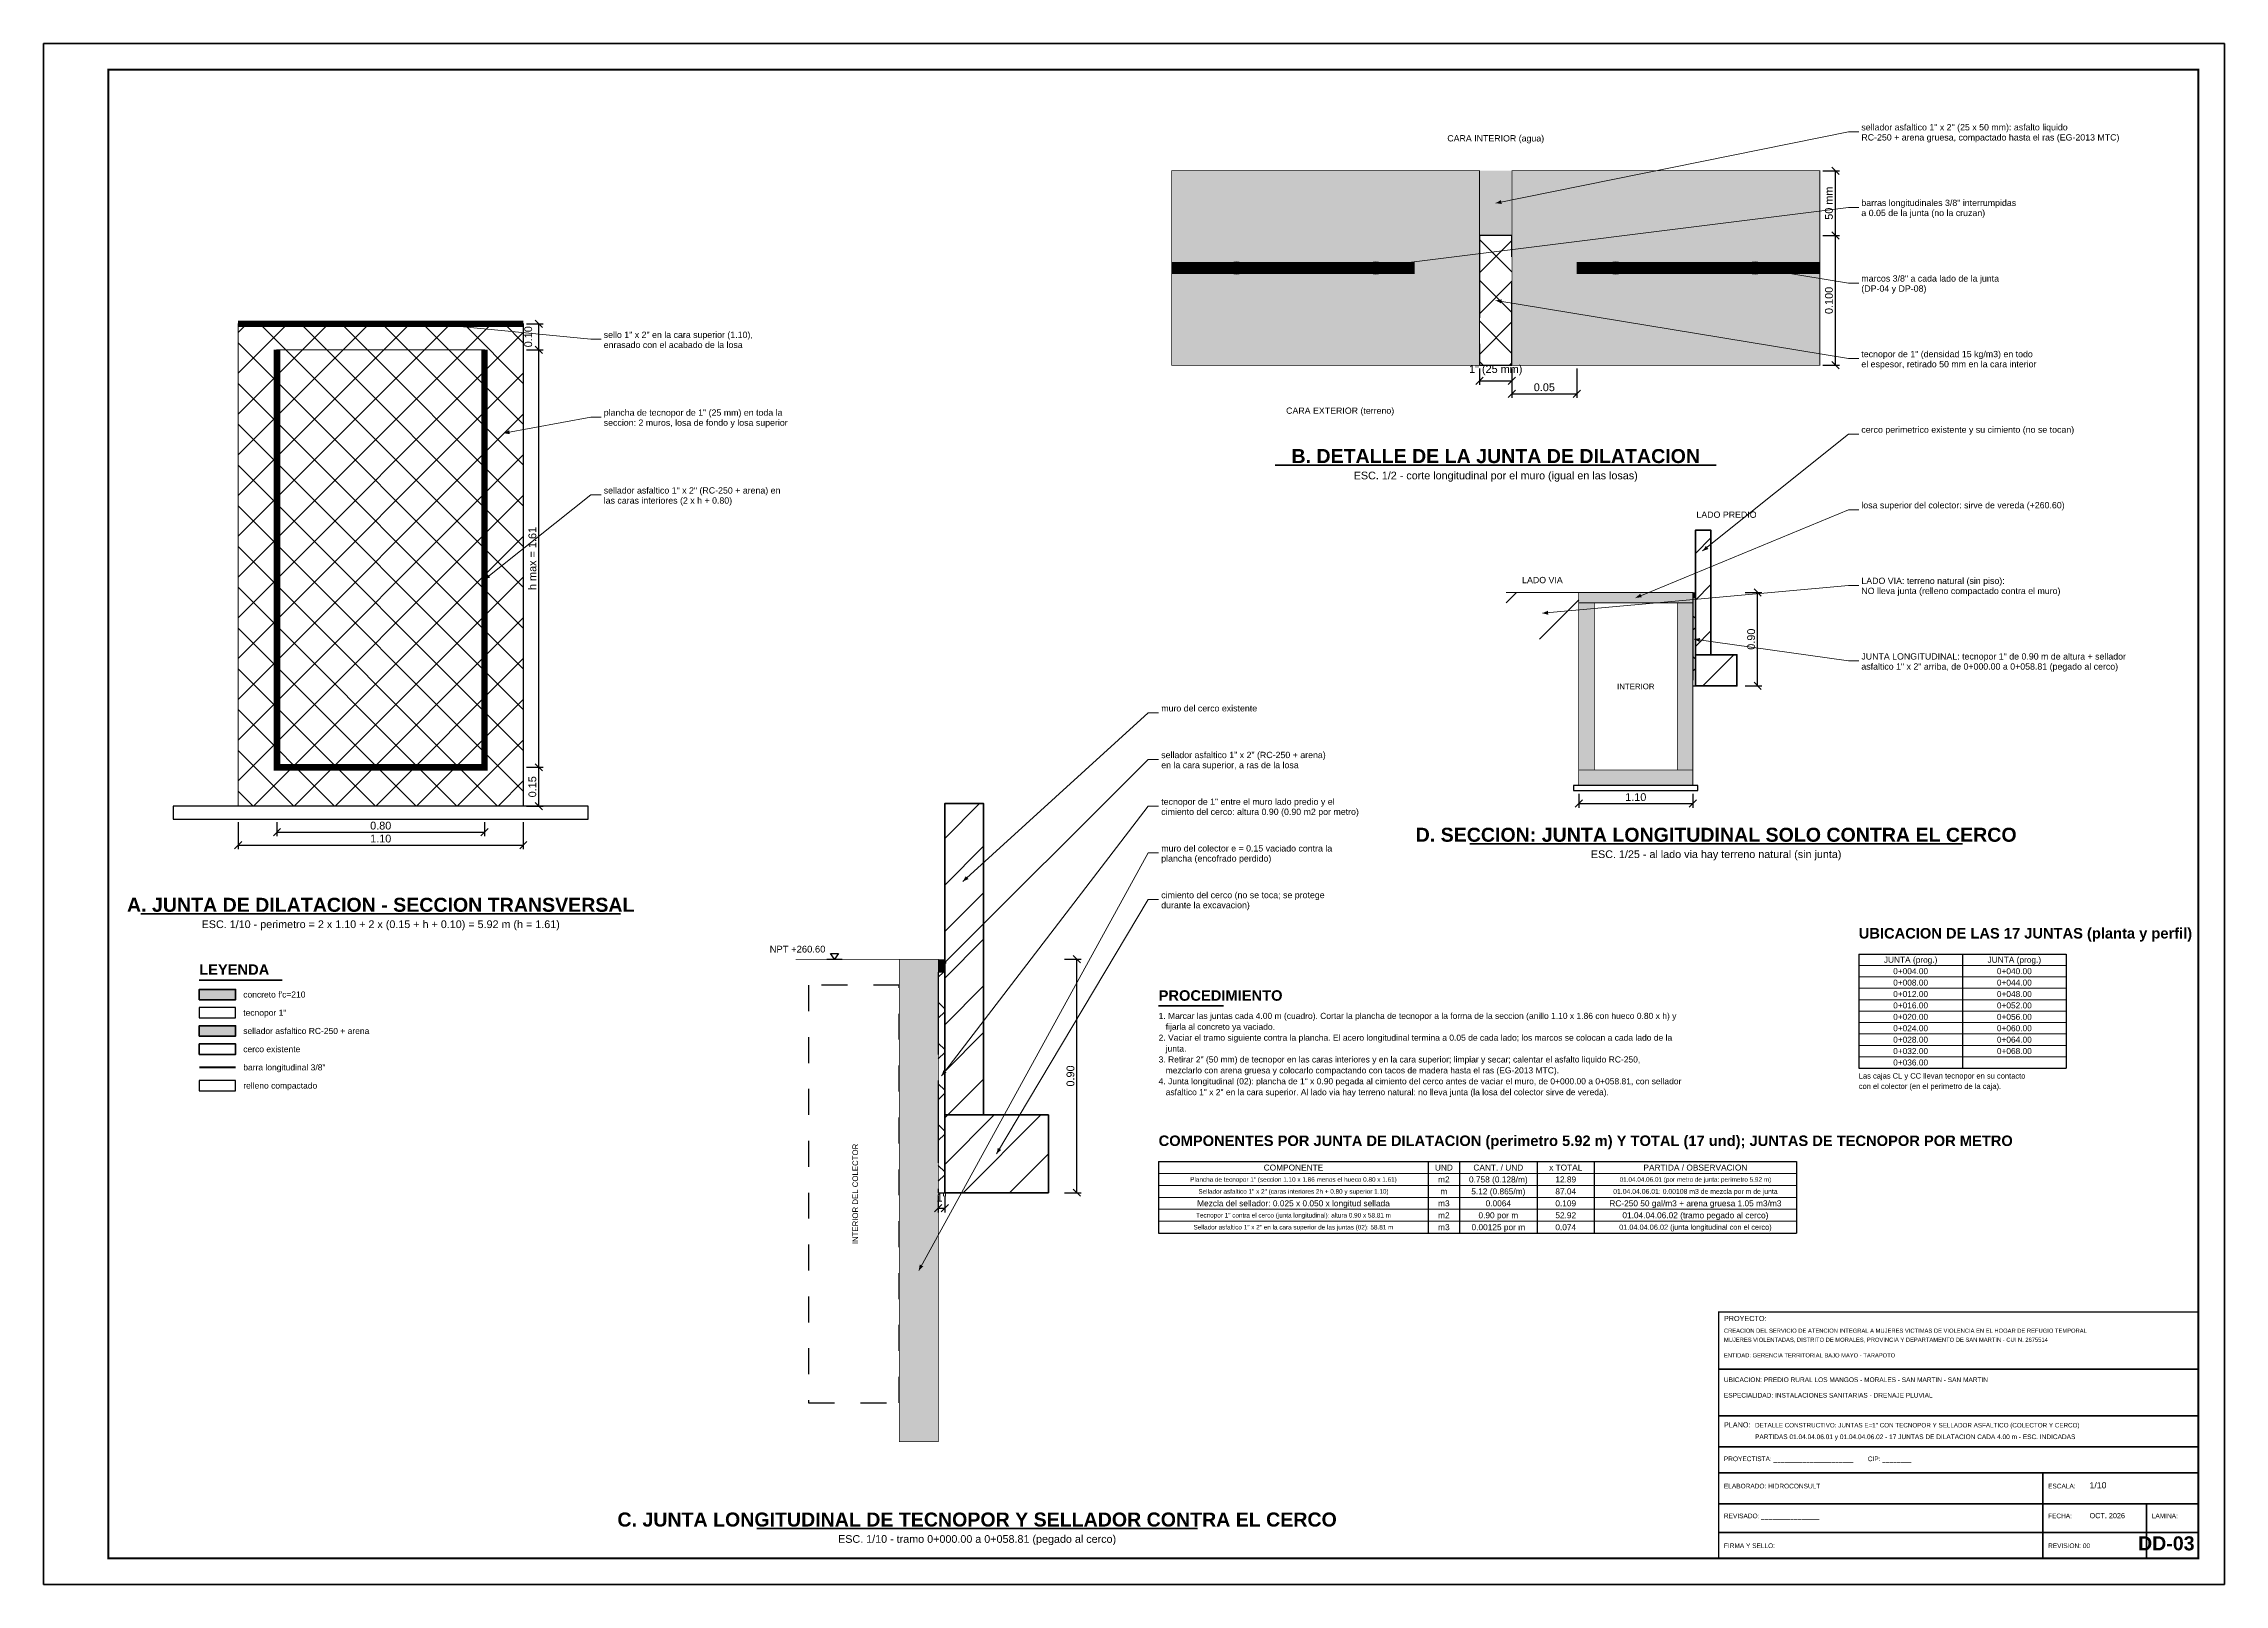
# Model space of a CAD drawing. Header units: metres. Extents: x 349021 to 349543, y 9281040 to 9281959.
# Drawn here: x 349100.98 to 349109.39, y 9281039.79 to 9281045.73 of the extents above; entities that cross this region are included whole.
import ezdxf
from ezdxf.enums import TextEntityAlignment as Align

# ---------------------------------------------------------------- set-up
doc = ezdxf.new("R2010")
doc.units = ezdxf.units.M
doc.header["$LTSCALE"] = 0.25
doc.linetypes.add('DASHED', pattern=[1.524, 1.27, -0.254])
doc.linetypes.add('HIDDEN', pattern=[0.375, 0.25, -0.125])
for name, color, linetype, lineweight in [('ACERO-LONG', 5, 'CONTINUOUS', 35), ('CERCO', 14, 'CONTINUOUS', 40), ('CONCRETO', 250, 'CONTINUOUS', 50), ('CONCRETO-OCULTO', 8, 'HIDDEN', 25), ('CORTES', 6, 'CONTINUOUS', 50), ('COTAS', 94, 'CONTINUOUS', 18), ('GRILLA', 9, 'CONTINUOUS', 13), ('LLAMADAS', 30, 'CONTINUOUS', 18), ('MARCO', 7, 'CONTINUOUS', 50), ('ROTULO', 7, 'CONTINUOUS', 35), ('TERRENO', 7, 'CONTINUOUS', 30), ('TITULOS', 160, 'CONTINUOUS', 35)]:
    doc.layers.add(name, color=color, linetype=linetype, lineweight=lineweight)
for name, color, linetype in [('ACERO-PUNTOS', 5, 'CONTINUOUS'), ('JUNTAS', 8, 'DASHED'), ('LEYENDA', 7, 'CONTINUOUS'), ('NIVELES', 7, 'CONTINUOUS'), ('RELLENO', 32, 'CONTINUOUS'), ('ROTULO-TEXTO', 7, 'CONTINUOUS'), ('SOLADO', 8, 'CONTINUOUS'), ('TERRENO-ACHURADO', 8, 'CONTINUOUS'), ('TEXTOS', 7, 'CONTINUOUS'), ('TEXTOS-NOTAS', 7, 'CONTINUOUS')]:
    doc.layers.add(name, color=color, linetype=linetype)
doc.layers.add('CONCRETO-ACHURADO', color=8, linetype='CONTINUOUS', true_color=0xe2e2e2)
doc.styles.get("Standard").update_dxf_attribs({"font": 'arial.ttf'})
doc.styles.add('TITULOS', font='arialbd.ttf')
doc.dimstyles.new('COT-10', dxfattribs={"dimscale": 0.01, "dimtxt": 3, "dimasz": 2.2, "dimexe": 1.6, "dimexo": 1.2, "dimgap": 1, "dimtad": 1, "dimzin": 0, "dimdsep": 46, "dimtxsty": 'Standard', "dimtsz": 1.4, "dimcen": 2.5, "dimclrd": 256, "dimclre": 256, "dimclrt": 7, "dimazin": 3, "dimtfac": 1, "dimtmove": 0, "dimatfit": 3})

msp = doc.modelspace()

# ---------------------------------------------------------------- texts
at = {"layer": 'LEYENDA'}
for s, p in [("concreto f'c=210", (349101.75, 9281042.064)), ('tecnopor 1"', (349101.75, 9281041.9938)), ('sellador asfaltico RC-250 + arena', (349101.75, 9281041.9236)), ('cerco existente', (349101.75, 9281041.8534)), ('barra longitudinal 3/8"', (349101.75, 9281041.7832)), ('relleno compactado', (349101.75, 9281041.713))]:
    msp.add_text(s, height=0.0234, dxfattribs=at).set_placement(p, align=Align.MIDDLE_LEFT)
at = {"layer": 'NIVELES'}
msp.add_text('NPT +260.60', height=0.026, dxfattribs=at).set_placement((349103.995, 9281042.226), align=Align.RIGHT)
at = {"layer": 'ROTULO-TEXTO'}
for s, height, p in [('CREACION DEL SERVICIO DE ATENCION INTEGRAL A MUJERES VICTIMAS DE VIOLENCIA EN EL HOGAR DE REFUGIO TEMPORAL', 0.016, (349107.46, 9281040.76)), ('PROYECTO:', 0.02, (349107.46, 9281040.805)), ('MUJERES VIOLENTADAS, DISTRITO DE MORALES, PROVINCIA Y DEPARTAMENTO DE SAN MARTIN - CUI N. 2675514', 0.016, (349107.46, 9281040.725)), ('ENTIDAD: GERENCIA TERRITORIAL BAJO MAYO - TARAPOTO', 0.016, (349107.46, 9281040.665)), ('UBICACION: PREDIO RURAL LOS MANGOS - MORALES - SAN MARTIN - SAN MARTIN', 0.018, (349107.46, 9281040.57)), ('ESPECIALIDAD: INSTALACIONES SANITARIAS - DRENAJE PLUVIAL', 0.018, (349107.46, 9281040.51)), ('PLANO:', 0.02, (349107.46, 9281040.395)), ('DETALLE CONSTRUCTIVO: JUNTAS E=1" CON TECNOPOR Y SELLADOR ASFALTICO (COLECTOR Y CERCO)', 0.017302, (349107.58, 9281040.395)), ('PARTIDAS 01.04.04.06.01 y 01.04.04.06.02 - 17 JUNTAS DE DILATACION CADA 4.00 m - ESC. INDICADAS', 0.018, (349107.58, 9281040.35)), ('PROYECTISTA: ______________________        CIP: ________', 0.018, (349107.46, 9281040.265)), ('1/10', 0.024, (349108.87, 9281040.16)), ('ELABORADO: HIDROCONSULT', 0.018, (349107.46, 9281040.16)), ('ESCALA:', 0.018, (349108.71, 9281040.16)), ('REVISADO: ________________', 0.018, (349107.46, 9281040.045)), ('FECHA:', 0.018, (349108.71, 9281040.045)), ('OCT. 2026', 0.02, (349108.87, 9281040.045)), ('LAMINA:', 0.018, (349109.11, 9281040.045)), ('FIRMA Y SELLO:', 0.018, (349107.46, 9281039.93)), ('REVISION: 00', 0.018, (349108.71, 9281039.93))]:
    msp.add_text(s, height=height, dxfattribs=at).set_placement(p)
at = {"layer": 'TEXTOS'}
for s, p in [('sellador asfaltico 1" x 2" (25 x 50 mm): asfalto liquido', (349107.99, 9281045.3954)), ('RC-250 + arena gruesa, compactado hasta el ras (EG-2013 MTC)', (349107.99, 9281045.3565)), ('a 0.05 de la junta (no la cruzan)', (349107.99, 9281045.0651)), ('barras longitudinales 3/8" interrumpidas', (349107.99, 9281045.104)), ('marcos 3/8" a cada lado de la junta', (349107.99, 9281044.8125)), ('(DP-04 y DP-08)', (349107.99, 9281044.7737)), ('sello 1" x 2" en la cara superior (1.10),', (349103.14, 9281044.5954)), ('enrasado con el acabado de la losa', (349103.14, 9281044.5565)), ('tecnopor de 1" (densidad 15 kg/m3) en todo', (349107.99, 9281044.5211)), ('el espesor, retirado 50 mm en la cara interior', (349107.99, 9281044.4822)), ('plancha de tecnopor de 1" (25 mm) en toda la', (349103.14, 9281044.2954)), ('seccion: 2 muros, losa de fondo y losa superior', (349103.14, 9281044.2565)), ('cerco perimetrico existente y su cimiento (no se tocan)', (349107.99, 9281044.2297)), ('sellador asfaltico 1" x 2" (RC-250 + arena) en', (349103.14, 9281043.9954)), ('las caras interiores (2 x h + 0.80)', (349103.14, 9281043.9565)), ('losa superior del colector: sirve de vereda (+260.60)', (349107.99, 9281043.9383)), ('LADO VIA: terreno natural (sin piso):', (349107.99, 9281043.6468)), ('NO lleva junta (relleno compactado contra el muro)', (349107.99, 9281043.6079)), ('JUNTA LONGITUDINAL: tecnopor 1" de 0.90 m de altura + sellador', (349107.99, 9281043.3554)), ('asfaltico 1" x 2" arriba, de 0+000.00 a 0+058.81 (pegado al cerco)', (349107.99, 9281043.3165)), ('muro del cerco existente', (349105.29, 9281043.1554)), ('sellador asfaltico 1" x 2" (RC-250 + arena)', (349105.29, 9281042.9754)), ('en la cara superior, a ras de la losa', (349105.29, 9281042.9365)), ('tecnopor de 1" entre el muro lado predio y el', (349105.29, 9281042.7954)), ('cimiento del cerco: altura 0.90 (0.90 m2 por metro)', (349105.29, 9281042.7565)), ('muro del colector e = 0.15 vaciado contra la', (349105.29, 9281042.6154)), ('plancha (encofrado perdido)', (349105.29, 9281042.5765)), ('cimiento del cerco (no se toca; se protege', (349105.29, 9281042.4354)), ('durante la excavacion)', (349105.29, 9281042.3965))]:
    msp.add_text(s, height=0.0243, dxfattribs=at).set_placement(p)
for s, height, p in [('CARA INTERIOR (agua)', 0.0243, (349106.58, 9281045.365)), ('CARA EXTERIOR (terreno)', 0.0243, (349105.98, 9281044.315)), ('ESC. 1/2 - corte longitudinal por el muro (igual en las losas)', 0.0297, (349106.58, 9281044.065)), ('LADO PREDIO', 0.0243, (349107.47, 9281043.914)), ('LADO VIA', 0.0243, (349106.76, 9281043.662)), ('INTERIOR', 0.0216, (349107.12, 9281043.252)), ('ESC. 1/25 - al lado via hay terreno natural (sin junta)', 0.0297, (349107.43, 9281042.605)), ('ESC. 1/10 - perimetro = 2 x 1.10 + 2 x (0.15 + h + 0.10) = 5.92 m (h = 1.61)', 0.0297, (349102.28, 9281042.335)), ('JUNTA (prog.)', 0.02295, (349108.18, 9281042.198)), ('JUNTA (prog.)', 0.02295, (349108.58, 9281042.198)), ('0+004.00', 0.02295, (349108.18, 9281042.154)), ('0+008.00', 0.02295, (349108.18, 9281042.11)), ('0+040.00', 0.02295, (349108.58, 9281042.154)), ('0+044.00', 0.02295, (349108.58, 9281042.11)), ('0+012.00', 0.02295, (349108.18, 9281042.066)), ('0+016.00', 0.02295, (349108.18, 9281042.022)), ('0+048.00', 0.02295, (349108.58, 9281042.066)), ('0+052.00', 0.02295, (349108.58, 9281042.022)), ('0+020.00', 0.02295, (349108.18, 9281041.978)), ('0+056.00', 0.02295, (349108.58, 9281041.978)), ('0+024.00', 0.02295, (349108.18, 9281041.934)), ('0+028.00', 0.02295, (349108.18, 9281041.89)), ('0+060.00', 0.02295, (349108.58, 9281041.934)), ('0+064.00', 0.02295, (349108.58, 9281041.89)), ('0+032.00', 0.02295, (349108.18, 9281041.846)), ('0+036.00', 0.02295, (349108.18, 9281041.802)), ('0+068.00', 0.02295, (349108.58, 9281041.846)), ('COMPONENTE', 0.02295, (349105.8, 9281041.397)), ('UND', 0.02295, (349106.38, 9281041.397)), ('m2', 0.02295, (349106.38, 9281041.351)), ('0.758 (0.128/m)', 0.02295, (349106.59, 9281041.351)), ('CANT. / UND', 0.02295, (349106.59, 9281041.397)), ('x TOTAL', 0.02295, (349106.85, 9281041.397)), ('12.89', 0.02295, (349106.85, 9281041.351)), ('PARTIDA / OBSERVACION', 0.02295, (349107.35, 9281041.397)), ('Plancha de tecnopor 1" (seccion 1.10 x 1.86 menos el hueco 0.80 x 1.61)', 0.01755, (349105.8, 9281041.351)), ('Sellador asfaltico 1" x 2" (caras interiores 2h + 0.80 y superior 1.10)', 0.01755, (349105.8, 9281041.305)), ('m', 0.0229, (349106.38, 9281041.305)), ('5.12 (0.865/m)', 0.02295, (349106.59, 9281041.305)), ('87.04', 0.02295, (349106.85, 9281041.305)), ('01.04.04.06.01: 0.00108 m3 de mezcla por m de junta', 0.0189, (349107.35, 9281041.305)), ('01.04.04.06.01 (por metro de junta: perimetro 5.92 m)', 0.01755, (349107.35, 9281041.351)), ('Tecnopor 1" contra el cerco (junta longitudinal): altura 0.90 x 58.81 m', 0.01755, (349105.8, 9281041.213)), ('Mezcla del sellador: 0.025 x 0.050 x longitud sellada', 0.02295, (349105.8, 9281041.259)), ('m3', 0.02295, (349106.38, 9281041.259)), ('m2', 0.02295, (349106.38, 9281041.213)), ('0.90 por m', 0.02295, (349106.59, 9281041.213)), ('0.0064', 0.02295, (349106.59, 9281041.259)), ('0.109', 0.02295, (349106.85, 9281041.259)), ('52.92', 0.02295, (349106.85, 9281041.213)), ('RC-250 50 gal/m3 + arena gruesa 1.05 m3/m3', 0.02295, (349107.35, 9281041.259)), ('01.04.04.06.02 (tramo pegado al cerco)', 0.02295, (349107.35, 9281041.213)), ('Sellador asfaltico 1" x 2" en la cara superior de las juntas (02): 58.81 m', 0.01755, (349105.8, 9281041.167)), ('m3', 0.02295, (349106.38, 9281041.167)), ('0.00125 por m', 0.02295, (349106.59, 9281041.167)), ('0.074', 0.02295, (349106.85, 9281041.167)), ('01.04.04.06.02 (junta longitudinal con el cerco)', 0.02025, (349107.35, 9281041.167)), ('ESC. 1/10 - tramo 0+000.00 a 0+058.81 (pegado al cerco)', 0.0297, (349104.58, 9281039.965))]:
    msp.add_text(s, height=height, dxfattribs=at).set_placement(p, align=Align.MIDDLE_CENTER)
msp.add_text('INTERIOR DEL COLECTOR', height=0.0216, rotation=90, dxfattribs=at).set_placement((349104.11, 9281041.295), align=Align.MIDDLE_CENTER)
at = {"layer": 'TEXTOS-NOTAS'}
for s, height, p in [('1. Marcar las juntas cada 4.00 m (cuadro). Cortar la plancha de tecnopor a la forma de la seccion (anillo 1.10 x 1.86 con hueco 0.80 x h) y', 0.0234, (349105.28, 9281041.97)), ('   fijarla al concreto ya vaciado.', 0.0234, (349105.28, 9281041.928)), ('2. Vaciar el tramo siguiente contra la plancha. El acero longitudinal termina a 0.05 de cada lado; los marcos se colocan a cada lado de la', 0.0234, (349105.28, 9281041.886)), ('   junta.', 0.0234, (349105.28, 9281041.844)), ('3. Retirar 2" (50 mm) de tecnopor en las caras interiores y en la cara superior; limpiar y secar; calentar el asfalto liquido RC-250,', 0.0234, (349105.28, 9281041.802)), ('   mezclarlo con arena gruesa y colocarlo compactando con tacos de madera hasta el ras (EG-2013 MTC).', 0.0234, (349105.28, 9281041.76)), ('4. Junta longitudinal (02): plancha de 1" x 0.90 pegada al cimiento del cerco antes de vaciar el muro, de 0+000.00 a 0+058.81, con sellador', 0.0234, (349105.28, 9281041.718)), ('   asfaltico 1" x 2" en la cara superior. Al lado via hay terreno natural: no lleva junta (la losa del colector sirve de vereda).', 0.0234, (349105.28, 9281041.676)), ('con el colector (en el perimetro de la caja).', 0.0208, (349107.98, 9281041.7)), ('Las cajas CL y CC llevan tecnopor en su contacto', 0.0208, (349107.98, 9281041.74))]:
    msp.add_text(s, height=height, dxfattribs=at).set_placement(p)
at = {"layer": 'TITULOS', "style": 'TITULOS'}
for s, p in [('B. DETALLE DE LA JUNTA DE DILATACION', (349106.58, 9281044.14)), ('D. SECCION: JUNTA LONGITUDINAL SOLO CONTRA EL CERCO', (349107.43, 9281042.68)), ('A. JUNTA DE DILATACION - SECCION TRANSVERSAL', (349102.28, 9281042.41)), ('C. JUNTA LONGITUDINAL DE TECNOPOR Y SELLADOR CONTRA EL CERCO', (349104.58, 9281040.04))]:
    msp.add_text(s, height=0.054, dxfattribs=at).set_placement(p, align=Align.MIDDLE_CENTER)
for s, p in [('UBICACION DE LAS 17 JUNTAS (planta y perfil)', (349107.98, 9281042.28)), ('LEYENDA', (349101.58, 9281042.14)), ('PROCEDIMIENTO', (349105.28, 9281042.04)), ('COMPONENTES POR JUNTA DE DILATACION (perimetro 5.92 m) Y TOTAL (17 und); JUNTAS DE TECNOPOR POR METRO', (349105.28, 9281041.48))]:
    msp.add_text(s, height=0.0405, dxfattribs=at).set_placement(p)
msp.add_text('DD-03', height=0.054, dxfattribs=at).set_placement((349109.275, 9281039.905), align=Align.BOTTOM_RIGHT)

# ---------------------------------------------------------------- blocks, each defined once
blk = doc.blocks.new('ACERO-38')
at = {"layer": 'ACERO-PUNTOS'}
h = blk.add_hatch(color=5, dxfattribs=at)
h.dxf.hatch_style = 1
h.paths.add_polyline_path([(-0.00475, 0, 1), (0.00475, 0, 1)])
at = {"layer": 'ACERO-PUNTOS', "color": 5}
blk.add_circle((0, 0), 0.00475, dxfattribs=at)
blk = doc.blocks.new('_OBLIQUE')
at = {"color": 0, "linetype": 'BYBLOCK'}
blk.add_line((-0.5, -0.5), (0.5, 0.5), dxfattribs=at)
blk = doc.blocks.new('*D282')
for p, q in [((349106.5175, 9281044.478), (349106.5175, 9281044.414)), ((349106.6425, 9281044.478), (349106.6425, 9281044.414)), ((349106.5175, 9281044.43), (349106.6425, 9281044.43))]:
    blk.add_line(p, q)
at = {"layer": 'Defpoints'}
for p in [(349106.5175, 9281044.49), (349106.6425, 9281044.49), (349106.5175, 9281044.43)]:
    blk.add_point(p, dxfattribs=at)
at = {"layer": 'COTAS', "xscale": 0.027999999999999997, "yscale": 0.027999999999999997}
for p in [(349106.5175, 9281044.43), (349106.6425, 9281044.43)]:
    blk.add_blockref('_OBLIQUE', p, dxfattribs=at)
at = {"layer": 'COTAS', "color": 7, "insert": (349106.58, 9281044.471), "char_height": 0.03, "attachment_point": 5}
blk.add_mtext('1" (25 mm)', dxfattribs=at)
blk = doc.blocks.new('*D283')
for p, q in [((349106.6425, 9281044.478), (349106.6425, 9281044.364)), ((349106.8925, 9281044.478), (349106.8925, 9281044.364)), ((349106.6425, 9281044.38), (349106.8925, 9281044.38))]:
    blk.add_line(p, q)
at = {"layer": 'Defpoints'}
for p in [(349106.6425, 9281044.49), (349106.8925, 9281044.49), (349106.6425, 9281044.38)]:
    blk.add_point(p, dxfattribs=at)
at = {"layer": 'COTAS', "xscale": 0.027999999999999997, "yscale": 0.027999999999999997}
for p in [(349106.6425, 9281044.38), (349106.8925, 9281044.38)]:
    blk.add_blockref('_OBLIQUE', p, dxfattribs=at)
at = {"layer": 'COTAS', "color": 7, "insert": (349106.7675, 9281044.405), "char_height": 0.03, "attachment_point": 5}
blk.add_mtext('0.05', dxfattribs=at)
blk = doc.blocks.new('SIMB-NIVEL')
at = {"layer": 'NIVELES'}
blk.add_line((-3, 0), (3, 0), dxfattribs=at)
blk.add_lwpolyline([(0, 0), (-1.5, 2.2), (1.5, 2.2)], close=True, dxfattribs=at)

# ---------------------------------------------------------------- dimensions: what is measured, and where the dimension line sits
at = {"layer": 'COTAS'}
for base, p1, p2, text in [((349107.89, 9281044.99), (349107.83, 9281044.99), (349107.83, 9281045.24), '50 mm'), ((349107.89, 9281044.49), (349107.83, 9281044.49), (349107.83, 9281044.99), '0.100'), ((349102.89, 9281044.55), (349102.83, 9281044.55), (349102.83, 9281044.65), '0.10'), ((349102.89, 9281042.94), (349102.83, 9281042.94), (349102.83, 9281044.55), 'h max = 1.61'), ((349107.59, 9281043.254), (349107.53, 9281043.254), (349107.53, 9281043.614), '0.90'), ((349102.89, 9281042.79), (349102.83, 9281042.79), (349102.83, 9281042.94), '0.15'), ((349104.965, 9281041.3), (349104.905, 9281041.3), (349104.905, 9281042.2), '0.90')]:
    msp.add_linear_dim(base=base, p1=p1, p2=p2, angle=90, text=text, dimstyle='COT-10', dxfattribs=at).render()
for base, p1, p2, text, picture, middle in [((349106.5175, 9281044.43), (349106.5175, 9281044.49), (349106.6425, 9281044.49), '1" (25 mm)', '*D282', (349106.58, 9281044.471)), ((349106.6425, 9281044.38), (349106.6425, 9281044.49), (349106.8925, 9281044.49), '0.05', '*D283', (349106.7675, 9281044.405))]:
    dim = msp.add_linear_dim(base=base, p1=p1, p2=p2, text=text, dimstyle='COT-10', dxfattribs=at)
    dim.commit()
    dim.dimension.update_dxf_attribs({"geometry": picture, "text_midpoint": middle})
for base, p1, p2, text in [((349106.9, 9281042.8), (349106.9, 9281042.85), (349107.34, 9281042.85), '1.10'), ((349101.73, 9281042.64), (349101.73, 9281042.74), (349102.83, 9281042.74), '1.10'), ((349101.88, 9281042.69), (349101.88, 9281042.74), (349102.68, 9281042.74), '0.80'), ((349104.43, 9281041.24), (349104.43, 9281041.3), (349104.455, 9281041.3), '1"')]:
    msp.add_linear_dim(base=base, p1=p1, p2=p2, text=text, dimstyle='COT-10', dxfattribs=at).render()

# ---------------------------------------------------------------- hatches: boundary and pattern name
at = {"layer": 'CONCRETO-ACHURADO', "true_color": 0xe2e2e2}
h = msp.add_hatch(color=7, dxfattribs=at)
h.dxf.hatch_style = 1
h.paths.add_polyline_path([(349105.33, 9281044.49), (349106.5175, 9281044.49), (349106.5175, 9281045.24), (349105.33, 9281045.24)])
h = msp.add_hatch(color=7, dxfattribs=at)
h.dxf.hatch_style = 1
h.paths.add_polyline_path([(349106.6425, 9281044.49), (349107.83, 9281044.49), (349107.83, 9281045.24), (349106.6425, 9281045.24)])
h = msp.add_hatch(color=7, dxfattribs=at)
h.dxf.hatch_style = 1
h.paths.add_polyline_path([(349106.9, 9281043.574), (349107.34, 9281043.574), (349107.34, 9281043.614), (349106.9, 9281043.614)])
h = msp.add_hatch(color=7, dxfattribs=at)
h.dxf.hatch_style = 1
h.paths.add_polyline_path([(349106.9, 9281042.93), (349106.96, 9281042.93), (349106.96, 9281043.574), (349106.9, 9281043.574)])
h = msp.add_hatch(color=7, dxfattribs=at)
h.dxf.hatch_style = 1
h.paths.add_polyline_path([(349107.28, 9281042.93), (349107.34, 9281042.93), (349107.34, 9281043.574), (349107.28, 9281043.574)])
h = msp.add_hatch(color=7, dxfattribs=at)
h.dxf.hatch_style = 1
h.paths.add_polyline_path([(349106.9, 9281042.87), (349107.34, 9281042.87), (349107.34, 9281042.93), (349106.9, 9281042.93)])
h = msp.add_hatch(color=7, dxfattribs=at)
h.dxf.hatch_style = 1
h.paths.add_polyline_path([(349104.28, 9281040.34), (349104.43, 9281040.34), (349104.43, 9281042.2), (349104.28, 9281042.2)])
h = msp.add_hatch(color=7, dxfattribs=at)
h.dxf.hatch_style = 1
h.paths.add_polyline_path([(349101.58, 9281042.044), (349101.72, 9281042.044), (349101.72, 9281042.084), (349101.58, 9281042.084)])
at = {"layer": 'CORTES'}
h = msp.add_hatch(color=7, dxfattribs=at)
h.dxf.hatch_style = 1
h.paths.add_polyline_path([(349106.5175, 9281044.99), (349106.6425, 9281044.99), (349106.6425, 9281045.24), (349106.5175, 9281045.24)])
h = msp.add_hatch(color=7, dxfattribs=at)
h.dxf.hatch_style = 1
h.paths.add_polyline_path([(349107.34, 9281043.594), (349107.35, 9281043.594), (349107.35, 9281043.614), (349107.34, 9281043.614)])
h = msp.add_hatch(color=7, dxfattribs=at)
h.dxf.hatch_style = 1
h.paths.add_polyline_path([(349104.43, 9281042.15), (349104.455, 9281042.15), (349104.455, 9281042.2), (349104.43, 9281042.2)])
h = msp.add_hatch(color=7, dxfattribs=at)
h.dxf.hatch_style = 1
h.paths.add_polyline_path([(349101.58, 9281041.9036), (349101.72, 9281041.9036), (349101.72, 9281041.9436), (349101.58, 9281041.9436)])
at = {"layer": 'JUNTAS'}
h = msp.add_hatch(dxfattribs=at)
h.set_pattern_fill('ANSI37', scale=0.035)
h.paths.add_polyline_path([(349106.5175, 9281044.49), (349106.6425, 9281044.49), (349106.6425, 9281044.99), (349106.5175, 9281044.99)])
h = msp.add_hatch(dxfattribs=at)
h.set_pattern_fill('ANSI37', scale=0.035)
h.paths.add_polyline_path([(349101.73, 9281042.79), (349102.83, 9281042.79), (349102.83, 9281044.65), (349101.73, 9281044.65)])
h.paths.add_polyline_path([(349101.88, 9281042.94), (349102.68, 9281042.94), (349102.68, 9281044.55), (349101.88, 9281044.55)], flags=0)
h = msp.add_hatch(dxfattribs=at)
h.set_pattern_fill('ANSI37', scale=0.035)
h.paths.add_polyline_path([(349107.34, 9281043.254), (349107.35, 9281043.254), (349107.35, 9281043.594), (349107.34, 9281043.594)])
h = msp.add_hatch(dxfattribs=at)
h.set_pattern_fill('ANSI37', scale=0.035)
h.paths.add_polyline_path([(349104.43, 9281041.3), (349104.455, 9281041.3), (349104.455, 9281042.15), (349104.43, 9281042.15)])
at = {"layer": 'TERRENO-ACHURADO'}
h = msp.add_hatch(dxfattribs=at)
h.set_pattern_fill('ANSI31', scale=0.04)
h.paths.add_polyline_path([(349107.35, 9281043.374), (349107.41, 9281043.374), (349107.41, 9281043.854), (349107.35, 9281043.854)])
h = msp.add_hatch(dxfattribs=at)
h.set_pattern_fill('ANSI31', scale=0.06)
h.paths.add_polyline_path([(349106.62, 9281043.434), (349106.9, 9281043.434), (349106.9, 9281043.614), (349106.62, 9281043.614)])
h = msp.add_hatch(dxfattribs=at)
h.set_pattern_fill('ANSI31', scale=0.04)
h.paths.add_polyline_path([(349107.35, 9281043.254), (349107.51, 9281043.254), (349107.51, 9281043.374), (349107.35, 9281043.374)])
h = msp.add_hatch(dxfattribs=at)
h.set_pattern_fill('ANSI31', scale=0.04)
h.paths.add_polyline_path([(349104.455, 9281041.6), (349104.605, 9281041.6), (349104.605, 9281042.8), (349104.455, 9281042.8)])
h = msp.add_hatch(dxfattribs=at)
h.set_pattern_fill('ANSI31', scale=0.04)
h.paths.add_polyline_path([(349104.455, 9281041.3), (349104.855, 9281041.3), (349104.855, 9281041.6), (349104.455, 9281041.6)])

# ---------------------------------------------------------------- linework, layer by layer
at = {"layer": 'ACERO-LONG'}
for points, const_width in [([(349105.33, 9281044.865), (349106.2675, 9281044.865)], 0.0475), ([(349106.8925, 9281044.865), (349107.83, 9281044.865)], 0.0475), ([(349101.58, 9281041.7832), (349101.72, 9281041.7832)], 0.007)]:
    msp.add_lwpolyline(points, dxfattribs=dict(at, const_width=const_width))
at = {"layer": 'CERCO'}
for points in [[(349107.35, 9281043.374), (349107.41, 9281043.374), (349107.41, 9281043.854), (349107.35, 9281043.854)], [(349107.35, 9281043.254), (349107.51, 9281043.254), (349107.51, 9281043.374), (349107.35, 9281043.374)], [(349104.455, 9281041.6), (349104.605, 9281041.6), (349104.605, 9281042.8), (349104.455, 9281042.8)], [(349101.58, 9281041.8334), (349101.72, 9281041.8334), (349101.72, 9281041.8734), (349101.58, 9281041.8734)], [(349104.455, 9281041.3), (349104.855, 9281041.3), (349104.855, 9281041.6), (349104.455, 9281041.6)]]:
    msp.add_lwpolyline(points, close=True, dxfattribs=at)
at = {"layer": 'CONCRETO'}
for points, const_width in [([(349105.33, 9281044.49), (349106.5175, 9281044.49), (349106.5175, 9281045.24), (349105.33, 9281045.24)], 0.003), ([(349106.6425, 9281044.49), (349107.83, 9281044.49), (349107.83, 9281045.24), (349106.6425, 9281045.24)], 0.003), ([(349101.73, 9281042.79), (349102.83, 9281042.79), (349102.83, 9281044.65), (349101.73, 9281044.65)], 0.004), ([(349101.88, 9281042.94), (349102.68, 9281042.94), (349102.68, 9281044.55), (349101.88, 9281044.55)], 0.004), ([(349106.9, 9281043.574), (349107.34, 9281043.574), (349107.34, 9281043.614), (349106.9, 9281043.614)], 0.003), ([(349106.9, 9281042.93), (349106.96, 9281042.93), (349106.96, 9281043.574), (349106.9, 9281043.574)], 0.003), ([(349107.28, 9281042.93), (349107.34, 9281042.93), (349107.34, 9281043.574), (349107.28, 9281043.574)], 0.003), ([(349106.9, 9281042.87), (349107.34, 9281042.87), (349107.34, 9281042.93), (349106.9, 9281042.93)], 0.003), ([(349104.28, 9281040.34), (349104.43, 9281040.34), (349104.43, 9281042.2), (349104.28, 9281042.2)], 0.003)]:
    msp.add_lwpolyline(points, close=True, dxfattribs=dict(at, const_width=const_width))
msp.add_lwpolyline([(349101.58, 9281042.044), (349101.72, 9281042.044), (349101.72, 9281042.084), (349101.58, 9281042.084)], close=True, dxfattribs=at)
at = {"layer": 'CONCRETO-OCULTO'}
msp.add_lwpolyline([(349103.93, 9281040.49), (349104.28, 9281040.49), (349104.28, 9281042.1), (349103.93, 9281042.1)], close=True, dxfattribs=at)
at = {"layer": 'CORTES', "const_width": 0.025}
for points in [[(349101.73, 9281044.65), (349102.83, 9281044.65)], [(349101.88, 9281044.55), (349101.88, 9281042.94), (349102.68, 9281042.94), (349102.68, 9281044.55)]]:
    msp.add_lwpolyline(points, dxfattribs=at)
at = {"layer": 'CORTES'}
msp.add_lwpolyline([(349101.58, 9281041.9036), (349101.72, 9281041.9036), (349101.72, 9281041.9436), (349101.58, 9281041.9436)], close=True, dxfattribs=at)
at = {"layer": 'GRILLA'}
for p, q in [((349107.98, 9281042.176), (349108.78, 9281042.176)), ((349107.98, 9281042.132), (349108.78, 9281042.132)), ((349107.98, 9281042.088), (349108.78, 9281042.088)), ((349107.98, 9281042.044), (349108.78, 9281042.044)), ((349107.98, 9281042), (349108.78, 9281042)), ((349107.98, 9281041.956), (349108.78, 9281041.956)), ((349107.98, 9281041.912), (349108.78, 9281041.912)), ((349107.98, 9281041.868), (349108.78, 9281041.868)), ((349107.98, 9281041.824), (349108.78, 9281041.824)), ((349105.28, 9281041.374), (349107.74, 9281041.374)), ((349105.28, 9281041.328), (349107.74, 9281041.328)), ((349105.28, 9281041.282), (349107.74, 9281041.282)), ((349105.28, 9281041.236), (349107.74, 9281041.236)), ((349105.28, 9281041.19), (349107.74, 9281041.19))]:
    msp.add_line(p, q, dxfattribs=at)
at = {"layer": 'JUNTAS'}
for points in [[(349106.5175, 9281044.49), (349106.6425, 9281044.49), (349106.6425, 9281044.99), (349106.5175, 9281044.99)], [(349107.34, 9281043.254), (349107.35, 9281043.254), (349107.35, 9281043.594), (349107.34, 9281043.594)], [(349104.43, 9281041.3), (349104.455, 9281041.3), (349104.455, 9281042.15), (349104.43, 9281042.15)], [(349101.58, 9281041.9738), (349101.72, 9281041.9738), (349101.72, 9281042.0138), (349101.58, 9281042.0138)]]:
    msp.add_lwpolyline(points, close=True, dxfattribs=at)
at = {"layer": 'LLAMADAS'}
for p, q in [((349107.94, 9281045.39), (349106.58, 9281045.115)), ((349107.98, 9281045.39), (349107.94, 9281045.39)), ((349107.94, 9281045.0986), (349106.08, 9281044.865)), ((349107.98, 9281045.0986), (349107.94, 9281045.0986)), ((349107.94, 9281044.8071), (349107.58, 9281044.865)), ((349107.94, 9281044.5157), (349106.58, 9281044.74)), ((349107.98, 9281044.8071), (349107.94, 9281044.8071)), ((349103.09, 9281044.59), (349102.48, 9281044.65)), ((349103.13, 9281044.59), (349103.09, 9281044.59)), ((349107.98, 9281044.5157), (349107.94, 9281044.5157)), ((349103.09, 9281044.29), (349102.755, 9281044.228)), ((349103.13, 9281044.29), (349103.09, 9281044.29)), ((349107.94, 9281044.2243), (349107.378, 9281043.774)), ((349107.98, 9281044.2243), (349107.94, 9281044.2243)), ((349103.09, 9281043.99), (349102.68, 9281043.6645)), ((349103.13, 9281043.99), (349103.09, 9281043.99)), ((349107.94, 9281043.9329), (349107.12, 9281043.594)), ((349107.98, 9281043.9329), (349107.94, 9281043.9329)), ((349107.94, 9281043.6414), (349106.76, 9281043.534)), ((349107.98, 9281043.6414), (349107.94, 9281043.6414)), ((349107.94, 9281043.35), (349107.345, 9281043.434)), ((349107.98, 9281043.35), (349107.94, 9281043.35)), ((349105.24, 9281043.15), (349104.525, 9281042.5)), ((349105.28, 9281043.15), (349105.24, 9281043.15)), ((349105.24, 9281042.97), (349104.4425, 9281042.175)), ((349105.28, 9281042.97), (349105.24, 9281042.97)), ((349105.24, 9281042.79), (349104.4425, 9281041.75)), ((349105.28, 9281042.79), (349105.24, 9281042.79)), ((349105.24, 9281042.61), (349104.355, 9281041)), ((349105.28, 9281042.61), (349105.24, 9281042.61)), ((349105.24, 9281042.43), (349104.655, 9281041.45)), ((349105.28, 9281042.43), (349105.24, 9281042.43))]:
    msp.add_line(p, q, dxfattribs=at)
for points in [[(349106.58, 9281045.115), (349106.6031, 9281045.1118), (349106.6, 9281045.1269)], [(349106.08, 9281044.865), (349106.1028, 9281044.8601), (349106.1009, 9281044.8754)], [(349107.58, 9281044.865), (349107.6005, 9281044.8539), (349107.6029, 9281044.8691)], [(349106.58, 9281044.74), (349106.6005, 9281044.7288), (349106.603, 9281044.744)], [(349102.48, 9281044.65), (349102.5011, 9281044.6402), (349102.5026, 9281044.6555)], [(349102.755, 9281044.228), (349102.778, 9281044.2244), (349102.7752, 9281044.2396)], [(349107.378, 9281043.774), (349107.4, 9281043.7817), (349107.3904, 9281043.7938)], [(349102.68, 9281043.6645), (349102.702, 9281043.6721), (349102.6924, 9281043.6842)], [(349107.12, 9281043.594), (349107.1433, 9281043.5953), (349107.1374, 9281043.6095)], [(349106.76, 9281043.534), (349106.7826, 9281043.5283), (349106.7812, 9281043.5437)], [(349107.345, 9281043.434), (349107.3657, 9281043.4233), (349107.3679, 9281043.4385)], [(349104.525, 9281042.5), (349104.5465, 9281042.5091), (349104.5361, 9281042.5205)], [(349104.4425, 9281042.175), (349104.4635, 9281042.1851), (349104.4526, 9281042.196)], [(349104.4425, 9281041.75), (349104.462, 9281041.7628), (349104.4498, 9281041.7721)], [(349104.655, 9281041.45), (349104.6729, 9281041.4649), (349104.6597, 9281041.4728)], [(349104.355, 9281041), (349104.3723, 9281041.0156), (349104.3588, 9281041.023)]]:
    msp.add_solid(points, dxfattribs=at)
at = {"layer": 'MARCO'}
msp.add_lwpolyline([(349100.98, 9281039.79), (349109.39, 9281039.79), (349109.39, 9281045.73), (349100.98, 9281045.73)], close=True, dxfattribs=at)
at = {"layer": 'MARCO', "const_width": 0.008}
msp.add_lwpolyline([(349101.23, 9281039.89), (349109.29, 9281039.89), (349109.29, 9281045.63), (349101.23, 9281045.63)], close=True, dxfattribs=at)
at = {"layer": 'RELLENO'}
msp.add_lwpolyline([(349101.58, 9281041.693), (349101.72, 9281041.693), (349101.72, 9281041.733), (349101.58, 9281041.733)], close=True, dxfattribs=at)
at = {"layer": 'ROTULO'}
for p, q in [((349107.44, 9281040.62), (349109.29, 9281040.62)), ((349107.44, 9281040.44), (349109.29, 9281040.44)), ((349107.44, 9281040.32), (349109.29, 9281040.32)), ((349107.44, 9281040.22), (349109.29, 9281040.22)), ((349108.69, 9281040.22), (349108.69, 9281039.89)), ((349107.44, 9281040.1), (349109.29, 9281040.1)), ((349109.09, 9281040.1), (349109.09, 9281039.89)), ((349107.44, 9281039.99), (349109.29, 9281039.99))]:
    msp.add_line(p, q, dxfattribs=at)
at = {"layer": 'ROTULO', "const_width": 0.005}
msp.add_lwpolyline([(349107.44, 9281039.89), (349109.29, 9281039.89), (349109.29, 9281040.84), (349107.44, 9281040.84)], close=True, dxfattribs=at)
at = {"layer": 'SOLADO'}
for points in [[(349106.88, 9281042.85), (349107.36, 9281042.85), (349107.36, 9281042.87), (349106.88, 9281042.87)], [(349101.48, 9281042.74), (349103.08, 9281042.74), (349103.08, 9281042.79), (349101.48, 9281042.79)]]:
    msp.add_lwpolyline(points, close=True, dxfattribs=at)
at = {"layer": 'TERRENO'}
for points, const_width in [([(349106.62, 9281043.614), (349106.9, 9281043.614)], 0.003), ([(349103.88, 9281042.2), (349104.28, 9281042.2)], 0.002)]:
    msp.add_lwpolyline(points, dxfattribs=dict(at, const_width=const_width))
at = {"layer": 'TEXTOS'}
for p, q in [((349107.98, 9281042.22), (349108.78, 9281042.22)), ((349107.98, 9281042.22), (349107.98, 9281041.78)), ((349108.38, 9281042.22), (349108.38, 9281041.78)), ((349108.78, 9281042.22), (349108.78, 9281041.78)), ((349107.98, 9281041.78), (349108.78, 9281041.78)), ((349105.28, 9281041.42), (349107.74, 9281041.42)), ((349105.28, 9281041.42), (349105.28, 9281041.144)), ((349106.32, 9281041.42), (349106.32, 9281041.144)), ((349106.44, 9281041.42), (349106.44, 9281041.144)), ((349106.74, 9281041.42), (349106.74, 9281041.144)), ((349106.96, 9281041.42), (349106.96, 9281041.144)), ((349107.74, 9281041.42), (349107.74, 9281041.144)), ((349105.28, 9281041.144), (349107.74, 9281041.144))]:
    msp.add_line(p, q, dxfattribs=at)
at = {"layer": 'TITULOS'}
for p, q in [((349105.73, 9281044.105), (349107.43, 9281044.105)), ((349106.48, 9281042.645), (349108.38, 9281042.645)), ((349101.355, 9281042.375), (349103.205, 9281042.375)), ((349101.58, 9281042.12), (349101.9, 9281042.12)), ((349105.28, 9281042.02), (349105.53, 9281042.02)), ((349103.73, 9281040.005), (349105.43, 9281040.005))]:
    msp.add_line(p, q, dxfattribs=at)

# ---------------------------------------------------------------- block references
at = {"xscale": 5, "yscale": 5}
for p in [(349105.58, 9281044.865), (349106.1175, 9281044.865), (349107.0425, 9281044.865), (349107.58, 9281044.865)]:
    msp.add_blockref('ACERO-38', p, dxfattribs=at)
at = {"layer": 'NIVELES', "xscale": 0.01, "yscale": 0.01}
msp.add_blockref('SIMB-NIVEL', (349104.03, 9281042.2), dxfattribs=at)

msp.set_redraw_order([(e.dxf.handle, doc.entitydb.next_handle()) for e in msp.query("TEXT MTEXT ATTDEF DIMENSION ARC_DIMENSION")])  # texts and dimensions are drawn at this point

doc.saveas('drawing.dxf')
